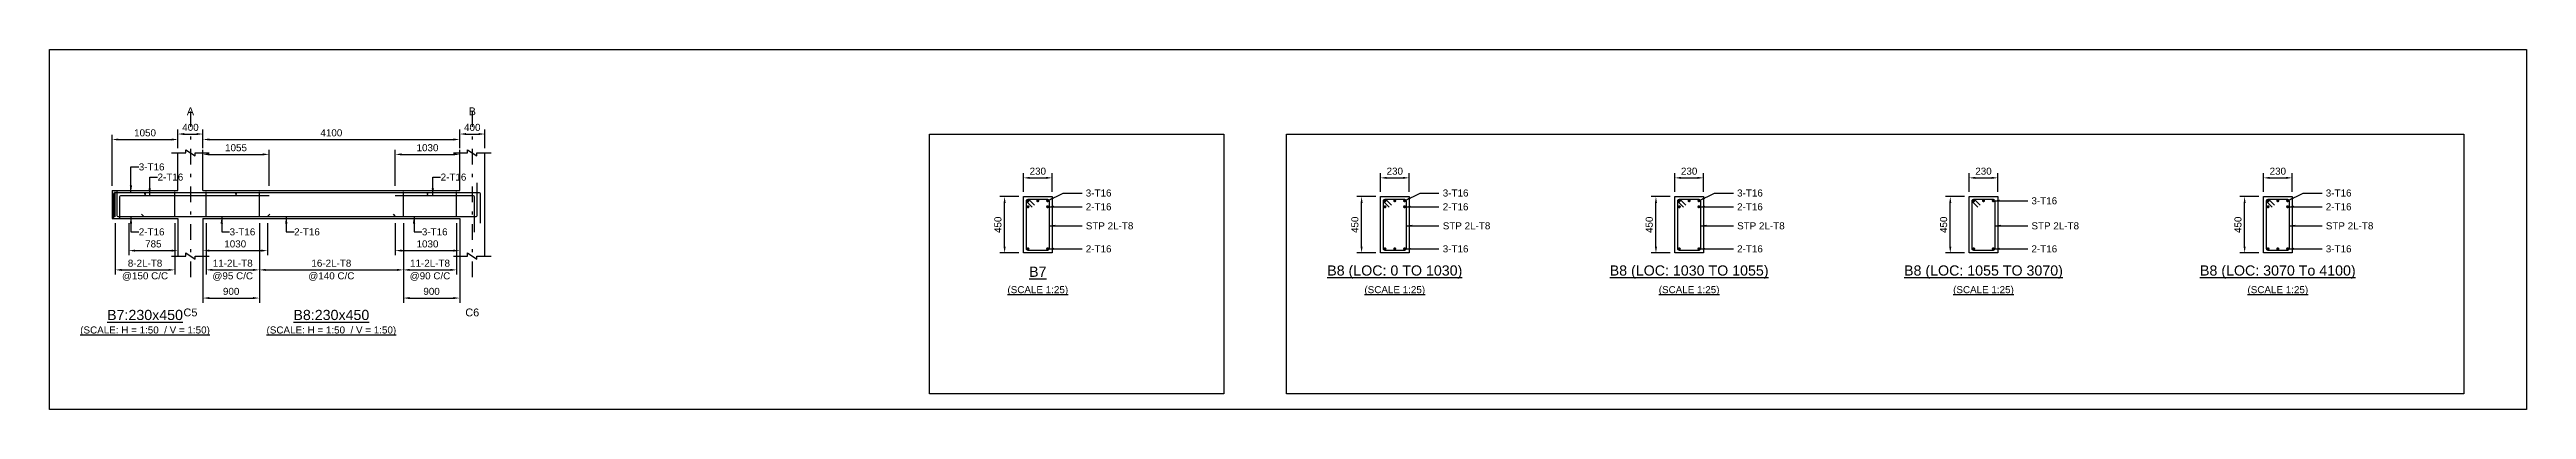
# Model space of a CAD drawing. Header units: inches. Extents: x -2000 to 143800, y -765100 to 3300.
# Drawn here: x -2000 to 77100, y -109200 to -97700 of the extents above; entities that cross this region are included whole.
import ezdxf
from ezdxf.enums import TextEntityAlignment as Align

# ---------------------------------------------------------------- set-up
doc = ezdxf.new("R2010")
doc.units = ezdxf.units.IN
doc.header["$LTSCALE"] = 1000
doc.header["$MEASUREMENT"] = 0
doc.linetypes.add('SCCenter', pattern=[1.2, 0.5, -0.3, 0.1, -0.3])
for name, color, linetype in [('Concrete Line', 2, 'Continuous'), ('Cut Line', 31, 'Continuous'), ('Dimension', 31, 'Continuous'), ('Grid', 8, 'Continuous'), ('Labels', 4, 'Continuous'), ('Labels_Support', 4, 'Continuous'), ('Link', 225, 'Continuous'), ('Reinforcement', 4, 'Continuous'), ('Schedule Border', 60, 'Continuous'), ('Spacer', 4, 'Continuous'), ('Text', 31, 'Continuous'), ('Text_Scale', 31, 'Continuous')]:
    doc.layers.add(name, color=color, linetype=linetype)
doc.styles.add('SC-SansSerif', font='SansSerif')
doc.styles.get("Standard").update_dxf_attribs({"font": 'txt.shx'})
doc.dimstyles.new('SCBBSDimStyl', dxfattribs={"dimtxt": 225, "dimasz": 200, "dimexe": 150, "dimexo": 150, "dimgap": 100, "dimtad": 1, "dimtoh": 1, "dimdec": 0, "dimzin": 0, "dimdsep": 46, "dimtxsty": 'SC-SansSerif', "dimcen": 0.09, "dimclrd": 8, "dimclre": 8, "dimclrt": 31, "dimadec": 0, "dimazin": 0, "dimtfac": 1, "dimtdec": 0, "dimtix": 1, "dimtofl": 0, "dimtmove": 0, "dimatfit": 3, "dimfxl": 1, "dimtolj": 1, "dimtzin": 0, "dimarcsym": 0})
doc.dimstyles.get("Standard").update_dxf_attribs({"dimtxt": 0.18, "dimasz": 225, "dimexe": 0.18, "dimexo": 0.0625, "dimgap": 0.09, "dimtad": 0, "dimtih": 1, "dimtoh": 1, "dimdec": 4, "dimzin": 0, "dimdsep": 46, "dimtxsty": 'Standard', "dimcen": 0.09, "dimadec": 0, "dimazin": 0, "dimtfac": 1, "dimtdec": 4, "dimtofl": 0, "dimtmove": 0, "dimatfit": 3, "dimfxl": 1, "dimtolj": 1, "dimtzin": 0, "dimarcsym": 0})

msp = doc.modelspace()

# ---------------------------------------------------------------- texts
at = {"layer": 'Grid', "style": 'SC-SansSerif'}
for s, p in [('A', (2500, -99675)), ('B', (11500, -99675))]:
    msp.add_text(s, height=250, dxfattribs=at).set_placement(p, align=Align.MIDDLE)
at = {"layer": 'Labels', "style": 'SC-SansSerif'}
for s, p in [('%%uB7', (29560, -104800)), ('%%uB8 (LOC: 0 TO 1030)', (40960, -104800)), ('%%uB8 (LOC: 1030 TO 1055)', (50360, -104800)), ('%%uB8 (LOC: 1055 TO 3070)', (59760, -104800)), ('%%uB8 (LOC: 3070 To 4100)', (69160, -104800))]:
    msp.add_text(s, height=325, dxfattribs=at).set_placement(p, align=Align.MIDDLE)
for s, p in [('%%uB7:230x450', (1050, -106440)), ('%%uB8:230x450', (7000, -106440))]:
    msp.add_text(s, height=325, dxfattribs=at).set_placement(p, align=Align.BOTTOM_CENTER)
at = {"layer": 'Labels_Support', "style": 'SC-SansSerif'}
for s, p in [('C5', (2500, -106300)), ('C6', (11500, -106300))]:
    msp.add_text(s, height=250, dxfattribs=at).set_placement(p, align=Align.BOTTOM_CENTER)
at = {"layer": 'Text', "style": 'SC-SansSerif'}
for s, p in [('3-T16', (850, -101450)), ('2-T16', (1450, -101775)), ('2-T16', (10490, -101775)), ('3-T16', (31092, -102284)), ('2-T16', (31092, -102724)), ('3-T16', (42492, -102284)), ('2-T16', (42492, -102724)), ('3-T16', (51892, -102284)), ('2-T16', (51892, -102724)), ('3-T16', (61292, -102532)), ('3-T16', (70692, -102284)), ('2-T16', (70692, -102724)), ('2-T16', (850, -103525)), ('3-T16', (3750, -103525)), ('2-T16', (5810, -103525)), ('3-T16', (9890, -103525)), ('STP 2L-T8', (31092, -103332)), ('STP 2L-T8', (42492, -103332)), ('STP 2L-T8', (51892, -103332)), ('STP 2L-T8', (61292, -103332)), ('STP 2L-T8', (70692, -103332)), ('2-T16', (31092, -104068)), ('3-T16', (42492, -104068)), ('2-T16', (51892, -104068)), ('2-T16', (61292, -104068)), ('3-T16', (70692, -104068))]:
    msp.add_text(s, height=225, dxfattribs=at).set_placement(p, align=Align.MIDDLE_LEFT)
for p in [(29560, -105400), (40960, -105400), (50360, -105400), (59760, -105400), (69160, -105400)]:
    msp.add_text('%%u(SCALE 1:25)', height=225, dxfattribs=at).set_placement(p, align=Align.MIDDLE)
at = {"layer": 'Text_Scale', "style": 'SC-SansSerif'}
for p in [(1050, -106840), (7000, -106840)]:
    msp.add_text('%%u(SCALE: H = 1:50  / V = 1:50)', height=225, dxfattribs=at).set_placement(p, align=Align.BOTTOM_CENTER)

# ---------------------------------------------------------------- blocks, each defined once
blk = doc.blocks.new('*D62')
at = {"color": 8, "linetype": 'ByBlock', "lineweight": -2}
for p, q in [((100, -103250), (100, -104890)), ((2000, -103250), (2000, -104890)), ((300, -104740), (1800, -104740))]:
    blk.add_line(p, q, dxfattribs=at)
at = {"color": 8}
for points in [[(100, -104740), (300, -104707), (300, -104773)], [(2000, -104740), (1800, -104773), (1800, -104707)]]:
    blk.add_solid(points, dxfattribs=at)
at = {"layer": 'DEFPOINTS', "color": 31}
for p in [(100, -103100), (2000, -103100), (100, -104740)]:
    blk.add_point(p, dxfattribs=at)
at = {"color": 31, "char_height": 225, "attachment_point": 5, "style": 'SC-SansSerif'}
for s, insert in [('\\A1;8-2L-T8', (1050, -104528)), ('\\A1;@150 C/C', (1050, -104952))]:
    blk.add_mtext(s, dxfattribs=dict(at, insert=insert))
blk = doc.blocks.new('*D63')
at = {"color": 8, "linetype": 'ByBlock', "lineweight": -2}
for p, q in [((3000, -103250), (3000, -104890)), ((4700, -103250), (4700, -104890)), ((3200, -104740), (4500, -104740))]:
    blk.add_line(p, q, dxfattribs=at)
at = {"color": 8}
for points in [[(3000, -104740), (3200, -104707), (3200, -104773)], [(4700, -104740), (4500, -104773), (4500, -104707)]]:
    blk.add_solid(points, dxfattribs=at)
at = {"layer": 'DEFPOINTS', "color": 31}
for p in [(3000, -103100), (4700, -103100), (3000, -104740)]:
    blk.add_point(p, dxfattribs=at)
at = {"color": 31, "char_height": 225, "attachment_point": 5, "style": 'SC-SansSerif'}
for s, insert in [('\\A1;11-2L-T8', (3850, -104528)), ('\\A1;@95 C/C', (3850, -104952))]:
    blk.add_mtext(s, dxfattribs=dict(at, insert=insert))
blk = doc.blocks.new('*D64')
at = {"color": 8, "linetype": 'ByBlock', "lineweight": -2}
for p, q in [((2900, -103250), (2900, -105790)), ((4700, -103250), (4700, -105790)), ((3100, -105640), (4500, -105640))]:
    blk.add_line(p, q, dxfattribs=at)
at = {"color": 8}
for points in [[(2900, -105640), (3100, -105607), (3100, -105673)], [(4700, -105640), (4500, -105673), (4500, -105607)]]:
    blk.add_solid(points, dxfattribs=at)
at = {"layer": 'DEFPOINTS', "color": 31}
for p in [(2900, -103100), (4700, -103100), (2900, -105640)]:
    blk.add_point(p, dxfattribs=at)
at = {"color": 31, "insert": (3800, -105428), "char_height": 225, "attachment_point": 5, "style": 'SC-SansSerif'}
blk.add_mtext('\\A1;900', dxfattribs=at)
blk = doc.blocks.new('*D65')
at = {"color": 8, "linetype": 'ByBlock', "lineweight": -2}
for p, q in [((4700, -103250), (4700, -104890)), ((9300, -103250), (9300, -104890)), ((4900, -104740), (9100, -104740))]:
    blk.add_line(p, q, dxfattribs=at)
at = {"color": 8}
for points in [[(4700, -104740), (4900, -104707), (4900, -104773)], [(9300, -104740), (9100, -104773), (9100, -104707)]]:
    blk.add_solid(points, dxfattribs=at)
at = {"layer": 'DEFPOINTS', "color": 31}
for p in [(4700, -103100), (9300, -103100), (4700, -104740)]:
    blk.add_point(p, dxfattribs=at)
at = {"color": 31, "char_height": 225, "attachment_point": 5, "style": 'SC-SansSerif'}
for s, insert in [('\\A1;16-2L-T8', (7000, -104528)), ('\\A1;@140 C/C', (7000, -104952))]:
    blk.add_mtext(s, dxfattribs=dict(at, insert=insert))
blk = doc.blocks.new('*D66')
at = {"color": 8, "linetype": 'ByBlock', "lineweight": -2}
for p, q in [((9300, -103250), (9300, -104890)), ((11000, -103250), (11000, -104890)), ((9500, -104740), (10800, -104740))]:
    blk.add_line(p, q, dxfattribs=at)
at = {"color": 8}
for points in [[(9300, -104740), (9500, -104707), (9500, -104773)], [(11000, -104740), (10800, -104773), (10800, -104707)]]:
    blk.add_solid(points, dxfattribs=at)
at = {"layer": 'DEFPOINTS', "color": 31}
for p in [(9300, -103100), (11000, -103100), (9300, -104740)]:
    blk.add_point(p, dxfattribs=at)
at = {"color": 31, "char_height": 225, "attachment_point": 5, "style": 'SC-SansSerif'}
for s, insert in [('\\A1;11-2L-T8', (10150, -104528)), ('\\A1;@90 C/C', (10150, -104952))]:
    blk.add_mtext(s, dxfattribs=dict(at, insert=insert))
blk = doc.blocks.new('*D67')
at = {"color": 8, "linetype": 'ByBlock', "lineweight": -2}
for p, q in [((9300, -103250), (9300, -105790)), ((11100, -103250), (11100, -105790)), ((9500, -105640), (10900, -105640))]:
    blk.add_line(p, q, dxfattribs=at)
at = {"color": 8}
for points in [[(9300, -105640), (9500, -105607), (9500, -105673)], [(11100, -105640), (10900, -105673), (10900, -105607)]]:
    blk.add_solid(points, dxfattribs=at)
at = {"layer": 'DEFPOINTS', "color": 31}
for p in [(9300, -103100), (11100, -103100), (9300, -105640)]:
    blk.add_point(p, dxfattribs=at)
at = {"color": 31, "insert": (10200, -105428), "char_height": 225, "attachment_point": 5, "style": 'SC-SansSerif'}
blk.add_mtext('\\A1;900', dxfattribs=at)
blk = doc.blocks.new('*D68')
at = {"color": 8, "linetype": 'ByBlock', "lineweight": -2}
for p, q in [((9040, -102050), (9040, -100900)), ((9240, -101050), (10900, -101050)), ((11100, -102050), (11100, -100900))]:
    blk.add_line(p, q, dxfattribs=at)
at = {"color": 8}
for points in [[(9040, -101050), (9240, -101017), (9240, -101083)], [(11100, -101050), (10900, -101083), (10900, -101017)]]:
    blk.add_solid(points, dxfattribs=at)
at = {"layer": 'DEFPOINTS', "color": 31}
for p in [(9040, -101050), (9040, -102200), (11100, -102200)]:
    blk.add_point(p, dxfattribs=at)
at = {"color": 31, "insert": (10070, -100838), "char_height": 225, "attachment_point": 5, "style": 'SC-SansSerif'}
blk.add_mtext('\\A1;1030', dxfattribs=at)
blk = doc.blocks.new('*D69')
at = {"color": 8, "linetype": 'ByBlock', "lineweight": -2}
for p, q in [((2900, -102050), (2900, -100900)), ((3100, -101050), (4810, -101050)), ((5010, -102050), (5010, -100900))]:
    blk.add_line(p, q, dxfattribs=at)
at = {"color": 8}
for points in [[(2900, -101050), (3100, -101017), (3100, -101083)], [(5010, -101050), (4810, -101083), (4810, -101017)]]:
    blk.add_solid(points, dxfattribs=at)
at = {"layer": 'DEFPOINTS', "color": 31}
for p in [(2900, -101050), (2900, -102200), (5010, -102200)]:
    blk.add_point(p, dxfattribs=at)
at = {"color": 31, "insert": (3955, -100838), "char_height": 225, "attachment_point": 5, "style": 'SC-SansSerif'}
blk.add_mtext('\\A1;1055', dxfattribs=at)
blk = doc.blocks.new('*D70')
at = {"color": 8, "linetype": 'ByBlock', "lineweight": -2}
for p, q in [((530, -103250), (530, -104275)), ((2100, -103250), (2100, -104275)), ((730, -104125), (1900, -104125))]:
    blk.add_line(p, q, dxfattribs=at)
at = {"color": 8}
for points in [[(530, -104125), (730, -104092), (730, -104158)], [(2100, -104125), (1900, -104158), (1900, -104092)]]:
    blk.add_solid(points, dxfattribs=at)
at = {"layer": 'DEFPOINTS', "color": 31}
for p in [(530, -103100), (2100, -103100), (530, -104125)]:
    blk.add_point(p, dxfattribs=at)
at = {"color": 31, "insert": (1315, -103912), "char_height": 225, "attachment_point": 5, "style": 'SC-SansSerif'}
blk.add_mtext('\\A1;785', dxfattribs=at)
blk = doc.blocks.new('*D71')
at = {"color": 8, "linetype": 'ByBlock', "lineweight": -2}
for p, q in [((2900, -103250), (2900, -104275)), ((4960, -103250), (4960, -104275)), ((3100, -104125), (4760, -104125))]:
    blk.add_line(p, q, dxfattribs=at)
at = {"color": 8}
for points in [[(2900, -104125), (3100, -104092), (3100, -104158)], [(4960, -104125), (4760, -104158), (4760, -104092)]]:
    blk.add_solid(points, dxfattribs=at)
at = {"layer": 'DEFPOINTS', "color": 31}
for p in [(2900, -103100), (4960, -103100), (2900, -104125)]:
    blk.add_point(p, dxfattribs=at)
at = {"color": 31, "insert": (3930, -103912), "char_height": 225, "attachment_point": 5, "style": 'SC-SansSerif'}
blk.add_mtext('\\A1;1030', dxfattribs=at)
blk = doc.blocks.new('*D72')
at = {"color": 8, "linetype": 'ByBlock', "lineweight": -2}
for p, q in [((9040, -103250), (9040, -104275)), ((11100, -103250), (11100, -104275)), ((9240, -104125), (10900, -104125))]:
    blk.add_line(p, q, dxfattribs=at)
at = {"color": 8}
for points in [[(9040, -104125), (9240, -104092), (9240, -104158)], [(11100, -104125), (10900, -104158), (10900, -104092)]]:
    blk.add_solid(points, dxfattribs=at)
at = {"layer": 'DEFPOINTS', "color": 31}
for p in [(9040, -103100), (11100, -103100), (9040, -104125)]:
    blk.add_point(p, dxfattribs=at)
at = {"color": 31, "insert": (10070, -103912), "char_height": 225, "attachment_point": 5, "style": 'SC-SansSerif'}
blk.add_mtext('\\A1;1030', dxfattribs=at)
blk = doc.blocks.new('*D73')
at = {"color": 8, "linetype": 'ByBlock', "lineweight": -2}
for p, q in [((29100, -102250), (29100, -101650)), ((29300, -101800), (29820, -101800)), ((30020, -102250), (30020, -101650))]:
    blk.add_line(p, q, dxfattribs=at)
at = {"color": 8}
for points in [[(29100, -101800), (29300, -101767), (29300, -101833)], [(30020, -101800), (29820, -101833), (29820, -101767)]]:
    blk.add_solid(points, dxfattribs=at)
at = {"layer": 'DEFPOINTS', "color": 31}
for p in [(29100, -101800), (29100, -102400), (30020, -102400)]:
    blk.add_point(p, dxfattribs=at)
at = {"color": 31, "insert": (29560, -101588), "char_height": 225, "attachment_point": 5, "style": 'SC-SansSerif'}
blk.add_mtext('\\A1;230', dxfattribs=at)
blk = doc.blocks.new('*D74')
at = {"color": 8, "linetype": 'ByBlock', "lineweight": -2}
for p, q in [((28950, -102400), (28350, -102400)), ((28500, -104000), (28500, -102600)), ((28950, -104200), (28350, -104200))]:
    blk.add_line(p, q, dxfattribs=at)
at = {"color": 8}
for points in [[(28500, -102400), (28533, -102600), (28467, -102600)], [(28500, -104200), (28467, -104000), (28533, -104000)]]:
    blk.add_solid(points, dxfattribs=at)
at = {"layer": 'DEFPOINTS', "color": 31}
for p in [(29100, -102400), (28500, -104200), (29100, -104200)]:
    blk.add_point(p, dxfattribs=at)
at = {"color": 31, "insert": (28288, -103300), "char_height": 225, "attachment_point": 5, "rotation": 90, "style": 'SC-SansSerif'}
blk.add_mtext('\\A1;450', dxfattribs=at)
blk = doc.blocks.new('*D75')
at = {"color": 8, "linetype": 'ByBlock', "lineweight": -2}
for p, q in [((40500, -102250), (40500, -101650)), ((40700, -101800), (41220, -101800)), ((41420, -102250), (41420, -101650))]:
    blk.add_line(p, q, dxfattribs=at)
at = {"color": 8}
for points in [[(40500, -101800), (40700, -101767), (40700, -101833)], [(41420, -101800), (41220, -101833), (41220, -101767)]]:
    blk.add_solid(points, dxfattribs=at)
at = {"layer": 'DEFPOINTS', "color": 31}
for p in [(40500, -101800), (40500, -102400), (41420, -102400)]:
    blk.add_point(p, dxfattribs=at)
at = {"color": 31, "insert": (40960, -101588), "char_height": 225, "attachment_point": 5, "style": 'SC-SansSerif'}
blk.add_mtext('\\A1;230', dxfattribs=at)
blk = doc.blocks.new('*D76')
at = {"color": 8, "linetype": 'ByBlock', "lineweight": -2}
for p, q in [((40350, -102400), (39750, -102400)), ((39900, -104000), (39900, -102600)), ((40350, -104200), (39750, -104200))]:
    blk.add_line(p, q, dxfattribs=at)
at = {"color": 8}
for points in [[(39900, -102400), (39933, -102600), (39867, -102600)], [(39900, -104200), (39867, -104000), (39933, -104000)]]:
    blk.add_solid(points, dxfattribs=at)
at = {"layer": 'DEFPOINTS', "color": 31}
for p in [(40500, -102400), (39900, -104200), (40500, -104200)]:
    blk.add_point(p, dxfattribs=at)
at = {"color": 31, "insert": (39688, -103300), "char_height": 225, "attachment_point": 5, "rotation": 90, "style": 'SC-SansSerif'}
blk.add_mtext('\\A1;450', dxfattribs=at)
blk = doc.blocks.new('*D77')
at = {"color": 8, "linetype": 'ByBlock', "lineweight": -2}
for p, q in [((49900, -102250), (49900, -101650)), ((50100, -101800), (50620, -101800)), ((50820, -102250), (50820, -101650))]:
    blk.add_line(p, q, dxfattribs=at)
at = {"color": 8}
for points in [[(49900, -101800), (50100, -101767), (50100, -101833)], [(50820, -101800), (50620, -101833), (50620, -101767)]]:
    blk.add_solid(points, dxfattribs=at)
at = {"layer": 'DEFPOINTS', "color": 31}
for p in [(49900, -101800), (49900, -102400), (50820, -102400)]:
    blk.add_point(p, dxfattribs=at)
at = {"color": 31, "insert": (50360, -101588), "char_height": 225, "attachment_point": 5, "style": 'SC-SansSerif'}
blk.add_mtext('\\A1;230', dxfattribs=at)
blk = doc.blocks.new('*D78')
at = {"color": 8, "linetype": 'ByBlock', "lineweight": -2}
for p, q in [((49750, -102400), (49150, -102400)), ((49300, -104000), (49300, -102600)), ((49750, -104200), (49150, -104200))]:
    blk.add_line(p, q, dxfattribs=at)
at = {"color": 8}
for points in [[(49300, -102400), (49333, -102600), (49267, -102600)], [(49300, -104200), (49267, -104000), (49333, -104000)]]:
    blk.add_solid(points, dxfattribs=at)
at = {"layer": 'DEFPOINTS', "color": 31}
for p in [(49900, -102400), (49300, -104200), (49900, -104200)]:
    blk.add_point(p, dxfattribs=at)
at = {"color": 31, "insert": (49088, -103300), "char_height": 225, "attachment_point": 5, "rotation": 90, "style": 'SC-SansSerif'}
blk.add_mtext('\\A1;450', dxfattribs=at)
blk = doc.blocks.new('*D79')
at = {"color": 8, "linetype": 'ByBlock', "lineweight": -2}
for p, q in [((59300, -102250), (59300, -101650)), ((59500, -101800), (60020, -101800)), ((60220, -102250), (60220, -101650))]:
    blk.add_line(p, q, dxfattribs=at)
at = {"color": 8}
for points in [[(59300, -101800), (59500, -101767), (59500, -101833)], [(60220, -101800), (60020, -101833), (60020, -101767)]]:
    blk.add_solid(points, dxfattribs=at)
at = {"layer": 'DEFPOINTS', "color": 31}
for p in [(59300, -101800), (59300, -102400), (60220, -102400)]:
    blk.add_point(p, dxfattribs=at)
at = {"color": 31, "insert": (59760, -101588), "char_height": 225, "attachment_point": 5, "style": 'SC-SansSerif'}
blk.add_mtext('\\A1;230', dxfattribs=at)
blk = doc.blocks.new('*D80')
at = {"color": 8, "linetype": 'ByBlock', "lineweight": -2}
for p, q in [((59150, -102400), (58550, -102400)), ((58700, -104000), (58700, -102600)), ((59150, -104200), (58550, -104200))]:
    blk.add_line(p, q, dxfattribs=at)
at = {"color": 8}
for points in [[(58700, -102400), (58733, -102600), (58667, -102600)], [(58700, -104200), (58667, -104000), (58733, -104000)]]:
    blk.add_solid(points, dxfattribs=at)
at = {"layer": 'DEFPOINTS', "color": 31}
for p in [(59300, -102400), (58700, -104200), (59300, -104200)]:
    blk.add_point(p, dxfattribs=at)
at = {"color": 31, "insert": (58488, -103300), "char_height": 225, "attachment_point": 5, "rotation": 90, "style": 'SC-SansSerif'}
blk.add_mtext('\\A1;450', dxfattribs=at)
blk = doc.blocks.new('*D81')
at = {"color": 8, "linetype": 'ByBlock', "lineweight": -2}
for p, q in [((68700, -102250), (68700, -101650)), ((68900, -101800), (69420, -101800)), ((69620, -102250), (69620, -101650))]:
    blk.add_line(p, q, dxfattribs=at)
at = {"color": 8}
for points in [[(68700, -101800), (68900, -101767), (68900, -101833)], [(69620, -101800), (69420, -101833), (69420, -101767)]]:
    blk.add_solid(points, dxfattribs=at)
at = {"layer": 'DEFPOINTS', "color": 31}
for p in [(68700, -101800), (68700, -102400), (69620, -102400)]:
    blk.add_point(p, dxfattribs=at)
at = {"color": 31, "insert": (69160, -101588), "char_height": 225, "attachment_point": 5, "style": 'SC-SansSerif'}
blk.add_mtext('\\A1;230', dxfattribs=at)
blk = doc.blocks.new('*D82')
at = {"color": 8, "linetype": 'ByBlock', "lineweight": -2}
for p, q in [((68550, -102400), (67950, -102400)), ((68100, -104000), (68100, -102600)), ((68550, -104200), (67950, -104200))]:
    blk.add_line(p, q, dxfattribs=at)
at = {"color": 8}
for points in [[(68100, -102400), (68133, -102600), (68067, -102600)], [(68100, -104200), (68067, -104000), (68133, -104000)]]:
    blk.add_solid(points, dxfattribs=at)
at = {"layer": 'DEFPOINTS', "color": 31}
for p in [(68700, -102400), (68100, -104200), (68700, -104200)]:
    blk.add_point(p, dxfattribs=at)
at = {"color": 31, "insert": (67888, -103300), "char_height": 225, "attachment_point": 5, "rotation": 90, "style": 'SC-SansSerif'}
blk.add_mtext('\\A1;450', dxfattribs=at)
blk = doc.blocks.new('*D83')
at = {"color": 8, "linetype": 'ByBlock', "lineweight": -2}
for p, q in [((0, -102050), (0, -100425)), ((2100, -100850), (2100, -100425)), ((200, -100575), (1900, -100575))]:
    blk.add_line(p, q, dxfattribs=at)
at = {"color": 8}
for points in [[(0, -100575), (200, -100542), (200, -100608)], [(2100, -100575), (1900, -100608), (1900, -100542)]]:
    blk.add_solid(points, dxfattribs=at)
at = {"layer": 'DEFPOINTS', "color": 31}
for p in [(0, -100575), (2100, -101000), (0, -102200)]:
    blk.add_point(p, dxfattribs=at)
at = {"color": 31, "insert": (1050, -100362), "char_height": 225, "attachment_point": 5, "style": 'SC-SansSerif'}
blk.add_mtext('\\A1;1050', dxfattribs=at)
blk = doc.blocks.new('*D84')
at = {"color": 8, "linetype": 'ByBlock', "lineweight": -2}
for p, q in [((2900, -100850), (2900, -100425)), ((11100, -100850), (11100, -100425)), ((3100, -100575), (10900, -100575))]:
    blk.add_line(p, q, dxfattribs=at)
at = {"color": 8}
for points in [[(2900, -100575), (3100, -100542), (3100, -100608)], [(11100, -100575), (10900, -100608), (10900, -100542)]]:
    blk.add_solid(points, dxfattribs=at)
at = {"layer": 'DEFPOINTS', "color": 31}
for p in [(2900, -100575), (2900, -101000), (11100, -101000)]:
    blk.add_point(p, dxfattribs=at)
at = {"color": 31, "insert": (7000, -100362), "char_height": 225, "attachment_point": 5, "style": 'SC-SansSerif'}
blk.add_mtext('\\A1;4100', dxfattribs=at)
blk = doc.blocks.new('*D85')
at = {"color": 8, "linetype": 'ByBlock', "lineweight": -2}
for p, q in [((2100, -100850), (2100, -100250)), ((2300, -100400), (2700, -100400)), ((2900, -100850), (2900, -100250))]:
    blk.add_line(p, q, dxfattribs=at)
at = {"color": 8}
for points in [[(2100, -100400), (2300, -100367), (2300, -100433)], [(2900, -100400), (2700, -100433), (2700, -100367)]]:
    blk.add_solid(points, dxfattribs=at)
at = {"layer": 'DEFPOINTS', "color": 31}
for p in [(2100, -100400), (2100, -101000), (2900, -101000)]:
    blk.add_point(p, dxfattribs=at)
at = {"color": 31, "insert": (2500, -100188), "char_height": 225, "attachment_point": 5, "style": 'SC-SansSerif'}
blk.add_mtext('\\A1;400', dxfattribs=at)
blk = doc.blocks.new('*D86')
at = {"color": 8, "linetype": 'ByBlock', "lineweight": -2}
for p, q in [((11100, -100850), (11100, -100250)), ((11300, -100400), (11700, -100400)), ((11900, -100850), (11900, -100250))]:
    blk.add_line(p, q, dxfattribs=at)
at = {"color": 8}
for points in [[(11100, -100400), (11300, -100367), (11300, -100433)], [(11900, -100400), (11700, -100433), (11700, -100367)]]:
    blk.add_solid(points, dxfattribs=at)
at = {"layer": 'DEFPOINTS', "color": 31}
for p in [(11100, -100400), (11100, -101000), (11900, -101000)]:
    blk.add_point(p, dxfattribs=at)
at = {"color": 31, "insert": (11500, -100188), "char_height": 225, "attachment_point": 5, "style": 'SC-SansSerif'}
blk.add_mtext('\\A1;400', dxfattribs=at)

# ---------------------------------------------------------------- dimensions: what is measured, and where the dimension line sits
at = {"layer": 'Dimension'}
for base, p1, p2, text, picture, middle in [((2100, -100575), (0, -102200), (2100, -101000), '1050', '*D83', (1050, -100575)), ((2900, -100400), (2100, -101000), (2900, -101000), '400', '*D85', (2500, -100400)), ((11100, -100575), (2900, -101000), (11100, -101000), '4100', '*D84', (7000, -100575)), ((11900, -100400), (11100, -101000), (11900, -101000), '400', '*D86', (11500, -100400)), ((5010, -101050), (2900, -102200), (5010, -102200), '1055', '*D69', (3955, -101050)), ((11100, -101050), (9040, -102200), (11100, -102200), '1030', '*D68', (10070, -101050)), ((2000, -104740), (100, -103100), (2000, -103100), '8-2L-T8\\X@150 C/C', '*D62', (1050, -104740)), ((2100, -104125), (530, -103100), (2100, -103100), '785', '*D70', (1315, -104125)), ((4700, -105640), (2900, -103100), (4700, -103100), '900', '*D64', (3800, -105640)), ((4960, -104125), (2900, -103100), (4960, -103100), '1030', '*D71', (3930, -104125)), ((4700, -104740), (3000, -103100), (4700, -103100), '11-2L-T8\\X@95 C/C', '*D63', (3850, -104740)), ((9300, -104740), (4700, -103100), (9300, -103100), '16-2L-T8\\X@140 C/C', '*D65', (7000, -104740)), ((11100, -104125), (9040, -103100), (11100, -103100), '1030', '*D72', (10070, -104125)), ((11000, -104740), (9300, -103100), (11000, -103100), '11-2L-T8\\X@90 C/C', '*D66', (10150, -104740)), ((11100, -105640), (9300, -103100), (11100, -103100), '900', '*D67', (10200, -105640))]:
    dim = msp.add_linear_dim(base=base, p1=p1, p2=p2, text=text, dimstyle='SCBBSDimStyl', dxfattribs=at)
    dim.commit()
    dim.dimension.update_dxf_attribs({"geometry": picture, "text_midpoint": middle})
for base, p1, p2, angle, text, picture, middle in [((30020, -101800), (29100, -102400), (30020, -102400), 0, '230', '*D73', (29560, -101800)), ((41420, -101800), (40500, -102400), (41420, -102400), 0, '230', '*D75', (40960, -101800)), ((50820, -101800), (49900, -102400), (50820, -102400), 0, '230', '*D77', (50360, -101800)), ((60220, -101800), (59300, -102400), (60220, -102400), 0, '230', '*D79', (59760, -101800)), ((69620, -101800), (68700, -102400), (69620, -102400), 0, '230', '*D81', (69160, -101800)), ((28500, -102400), (29100, -104200), (29100, -102400), 90, '450', '*D74', (28500, -103300)), ((39900, -102400), (40500, -104200), (40500, -102400), 90, '450', '*D76', (39900, -103300)), ((49300, -102400), (49900, -104200), (49900, -102400), 90, '450', '*D78', (49300, -103300)), ((58700, -102400), (59300, -104200), (59300, -102400), 90, '450', '*D80', (58700, -103300)), ((68100, -102400), (68700, -104200), (68700, -102400), 90, '450', '*D82', (68100, -103300))]:
    dim = msp.add_linear_dim(base=base, p1=p1, p2=p2, angle=angle, text=text, dimstyle='SCBBSDimStyl', override={"dimjust": 0}, dxfattribs=at)
    dim.commit()
    dim.dimension.update_dxf_attribs({"geometry": picture, "text_midpoint": middle, "dimtype": 129})

# ---------------------------------------------------------------- linework, layer by layer
at = {"layer": 'Concrete Line'}
for p, q in [((2100, -102200), (2100, -101000)), ((2900, -102200), (2900, -101000)), ((11100, -102200), (11100, -101000)), ((11900, -104300), (11900, -101000)), ((0, -102200), (0, -103100)), ((2100, -103100), (2100, -104300)), ((2900, -103100), (2900, -104300)), ((11100, -103100), (11100, -104300))]:
    msp.add_line(p, q, dxfattribs=at)
for points in [[(0, -102200), (2100, -102200)], [(2900, -102200), (11100, -102200)], [(0, -103100), (2100, -103100)], [(2900, -103100), (11100, -103100)]]:
    msp.add_lwpolyline(points, dxfattribs=at)
for points in [[(29100, -102400), (30020, -102400), (30020, -104200), (29100, -104200)], [(40500, -102400), (41420, -102400), (41420, -104200), (40500, -104200)], [(49900, -102400), (50820, -102400), (50820, -104200), (49900, -104200)], [(59300, -102400), (60220, -102400), (60220, -104200), (59300, -104200)], [(68700, -102400), (69620, -102400), (69620, -104200), (68700, -104200)]]:
    msp.add_lwpolyline(points, close=True, dxfattribs=at)
at = {"layer": 'Cut Line'}
for points in [[(1900, -101000), (2350, -101000), (2350, -100900), (2650, -101100), (2650, -101000), (3100, -101000)], [(10900, -101000), (11350, -101000), (11350, -100900), (11650, -101100), (11650, -101000), (12100, -101000)], [(1900, -104300), (2350, -104300), (2350, -104200), (2650, -104400), (2650, -104300), (3100, -104300)], [(10900, -104300), (11350, -104300), (11350, -104200), (11650, -104400), (11650, -104300), (12100, -104300)]]:
    msp.add_lwpolyline(points, dxfattribs=at)
at = {"layer": 'Grid', "linetype": 'SCCenter'}
for p, q in [((2500, -99675), (2500, -105100)), ((11500, -99675), (11500, -105100))]:
    msp.add_line(p, q, dxfattribs=at)
at = {"layer": 'Grid'}
for centre in [(2500, -99675), (11500, -99675)]:
    msp.add_circle(centre, 0, dxfattribs=at)
at = {"layer": 'Link'}
for p, q in [((100, -103050), (100, -102250)), ((2000, -103050), (2000, -102250)), ((3000, -103050), (3000, -102250)), ((4700, -103050), (4700, -102250)), ((9300, -103050), (9300, -102250)), ((11000, -103050), (11000, -102250))]:
    msp.add_line(p, q, dxfattribs=at)
for points in [[(29383.8, -102735.6), (29214.1, -102565.9, -0.6681786), (29248, -102484), (29872, -102484, -0.4142136), (29920, -102532), (29920, -104068, -0.4142136), (29872, -104116), (29248, -104116, -0.4142136), (29200, -104068), (29200, -102532, -0.6681786), (29281.9, -102498.1), (29451.6, -102667.8)], [(40783.8, -102735.6), (40614.1, -102565.9, -0.6681786), (40648, -102484), (41272, -102484, -0.4142136), (41320, -102532), (41320, -104068, -0.4142136), (41272, -104116), (40648, -104116, -0.4142136), (40600, -104068), (40600, -102532, -0.6681786), (40681.9, -102498.1), (40851.6, -102667.8)], [(50183.8, -102735.6), (50014.1, -102565.9, -0.6681786), (50048, -102484), (50672, -102484, -0.4142136), (50720, -102532), (50720, -104068, -0.4142136), (50672, -104116), (50048, -104116, -0.4142136), (50000, -104068), (50000, -102532, -0.6681786), (50081.9, -102498.1), (50251.6, -102667.8)], [(59583.8, -102735.6), (59414.1, -102565.9, -0.6681786), (59448, -102484), (60072, -102484, -0.4142136), (60120, -102532), (60120, -104068, -0.4142136), (60072, -104116), (59448, -104116, -0.4142136), (59400, -104068), (59400, -102532, -0.6681786), (59481.9, -102498.1), (59651.6, -102667.8)], [(68983.8, -102735.6), (68814.1, -102565.9, -0.6681786), (68848, -102484), (69472, -102484, -0.4142136), (69520, -102532), (69520, -104068, -0.4142136), (69472, -104116), (68848, -104116, -0.4142136), (68800, -104068), (68800, -102532, -0.6681786), (68881.9, -102498.1), (69051.6, -102667.8)]]:
    msp.add_lwpolyline(points, format="xyb", dxfattribs=at)
at = {"layer": 'Reinforcement'}
for points in [[(146, -102225), (146, -102984, 0.4142136), (196, -103034), (11606, -103034, 0.4142136), (11656, -102984), (11656, -101958)], [(8969.3, -102963.3), (9040, -103034), (11606, -103034, 0.4142136), (11656, -102984), (11656, -101958)], [(50, -103075), (50, -102316, -0.4142136), (100, -102266), (11702, -102266, -0.4142136), (11752, -102316), (11752, -103246)], [(242, -103075), (242, -102412, -0.4142136), (292, -102362), (5010, -102362)], [(9040, -102362), (11510, -102362, -0.4142136), (11560, -102412), (11560, -103534)]]:
    msp.add_lwpolyline(points, format="xyb", dxfattribs=at)
at = {"layer": 'Reinforcement', "const_width": 48}
for points in [[(29224, -102532, 1), (29272, -102532, 1)], [(29224, -102724, 1), (29272, -102724, 1)], [(29536, -102532, 1), (29584, -102532, 1)], [(29848, -102532, 1), (29896, -102532, 1)], [(29848, -102724, 1), (29896, -102724, 1)], [(40624, -102532, 1), (40672, -102532, 1)], [(40624, -102724, 1), (40672, -102724, 1)], [(40936, -102532, 1), (40984, -102532, 1)], [(41248, -102532, 1), (41296, -102532, 1)], [(41248, -102724, 1), (41296, -102724, 1)], [(50024, -102532, 1), (50072, -102532, 1)], [(50024, -102724, 1), (50072, -102724, 1)], [(50336, -102532, 1), (50384, -102532, 1)], [(50648, -102532, 1), (50696, -102532, 1)], [(50648, -102724, 1), (50696, -102724, 1)], [(59424, -102532, 1), (59472, -102532, 1)], [(59736, -102532, 1), (59784, -102532, 1)], [(60048, -102532, 1), (60096, -102532, 1)], [(68824, -102532, 1), (68872, -102532, 1)], [(68824, -102724, 1), (68872, -102724, 1)], [(69136, -102532, 1), (69184, -102532, 1)], [(69448, -102532, 1), (69496, -102532, 1)], [(69448, -102724, 1), (69496, -102724, 1)], [(29224, -104068, 1), (29272, -104068, 1)], [(29848, -104068, 1), (29896, -104068, 1)], [(40624, -104068, 1), (40672, -104068, 1)], [(40936, -104068, 1), (40984, -104068, 1)], [(41248, -104068, 1), (41296, -104068, 1)], [(50024, -104068, 1), (50072, -104068, 1)], [(50648, -104068, 1), (50696, -104068, 1)], [(59424, -104068, 1), (59472, -104068, 1)], [(60048, -104068, 1), (60096, -104068, 1)], [(68824, -104068, 1), (68872, -104068, 1)], [(69136, -104068, 1), (69184, -104068, 1)], [(69448, -104068, 1), (69496, -104068, 1)]]:
    msp.add_lwpolyline(points, format="xyb", close=True, dxfattribs=at)
at = {"layer": 'Reinforcement'}
msp.add_lwpolyline([(941.3, -102963.3), (1012, -103034), (4960, -103034), (5030.7, -102963.3)], dxfattribs=at)
at = {"layer": 'Schedule Border'}
for points in [[(-2000, -97700), (77100, -97700), (77100, -109200), (-2000, -109200)], [(26100, -100400), (35500, -100400), (35500, -108700), (26100, -108700)], [(37500, -100400), (75100, -100400), (75100, -108700), (37500, -108700)]]:
    msp.add_lwpolyline(points, close=True, dxfattribs=at)
at = {"layer": 'Spacer', "const_width": 32}
for points in [[(1034, -102314, 1), (1066, -102314, 1)], [(3939, -102314, 1), (3971, -102314, 1)], [(10054, -102314, 1), (10086, -102314, 1)]]:
    msp.add_lwpolyline(points, format="xyb", close=True, dxfattribs=at)

msp.set_redraw_order([(e.dxf.handle, doc.entitydb.next_handle()) for e in msp.query("TEXT MTEXT ATTDEF DIMENSION ARC_DIMENSION")])  # texts and dimensions are drawn at this point

# ---------------------------------------------------------------- leaders
at = {"layer": 'Dimension', "color": 8}
for points, dimstyle in [([(600, -102266), (600, -101450), (850, -101450)], 'Standard'), ([(1200, -102362), (1200, -101775), (1450, -101775)], 'Standard'), ([(10240, -102362), (10240, -101775), (10490, -101775)], 'Standard'), ([(29872, -102532), (30372, -102284), (30972, -102284)], 'SCBBSDimStyl'), ([(29872, -102724), (30372, -102724), (30972, -102724)], 'SCBBSDimStyl'), ([(41272, -102532), (41772, -102284), (42372, -102284)], 'SCBBSDimStyl'), ([(41272, -102724), (41772, -102724), (42372, -102724)], 'SCBBSDimStyl'), ([(50672, -102532), (51172, -102284), (51772, -102284)], 'SCBBSDimStyl'), ([(50672, -102724), (51172, -102724), (51772, -102724)], 'SCBBSDimStyl'), ([(60072, -102532), (60572, -102532), (61172, -102532)], 'SCBBSDimStyl'), ([(69472, -102532), (69972, -102284), (70572, -102284)], 'SCBBSDimStyl'), ([(69472, -102724), (69972, -102724), (70572, -102724)], 'SCBBSDimStyl'), ([(600, -103034), (600, -103525), (850, -103525)], 'Standard'), ([(3500, -103034), (3500, -103525), (3750, -103525)], 'Standard'), ([(5560, -103034), (5560, -103525), (5810, -103525)], 'Standard'), ([(9640, -103034), (9640, -103525), (9890, -103525)], 'Standard'), ([(29920, -103332), (30972, -103332)], 'SCBBSDimStyl'), ([(41320, -103332), (42372, -103332)], 'SCBBSDimStyl'), ([(50720, -103332), (51772, -103332)], 'SCBBSDimStyl'), ([(60120, -103332), (61172, -103332)], 'SCBBSDimStyl'), ([(69520, -103332), (70572, -103332)], 'SCBBSDimStyl'), ([(29872, -104068), (30372, -104068), (30972, -104068)], 'SCBBSDimStyl'), ([(41272, -104068), (41772, -104068), (42372, -104068)], 'SCBBSDimStyl'), ([(50672, -104068), (51172, -104068), (51772, -104068)], 'SCBBSDimStyl'), ([(60072, -104068), (60572, -104068), (61172, -104068)], 'SCBBSDimStyl'), ([(69472, -104068), (69972, -104068), (70572, -104068)], 'SCBBSDimStyl')]:
    msp.add_leader(points, dimstyle=dimstyle, dxfattribs=at)

doc.saveas('drawing.dxf')
